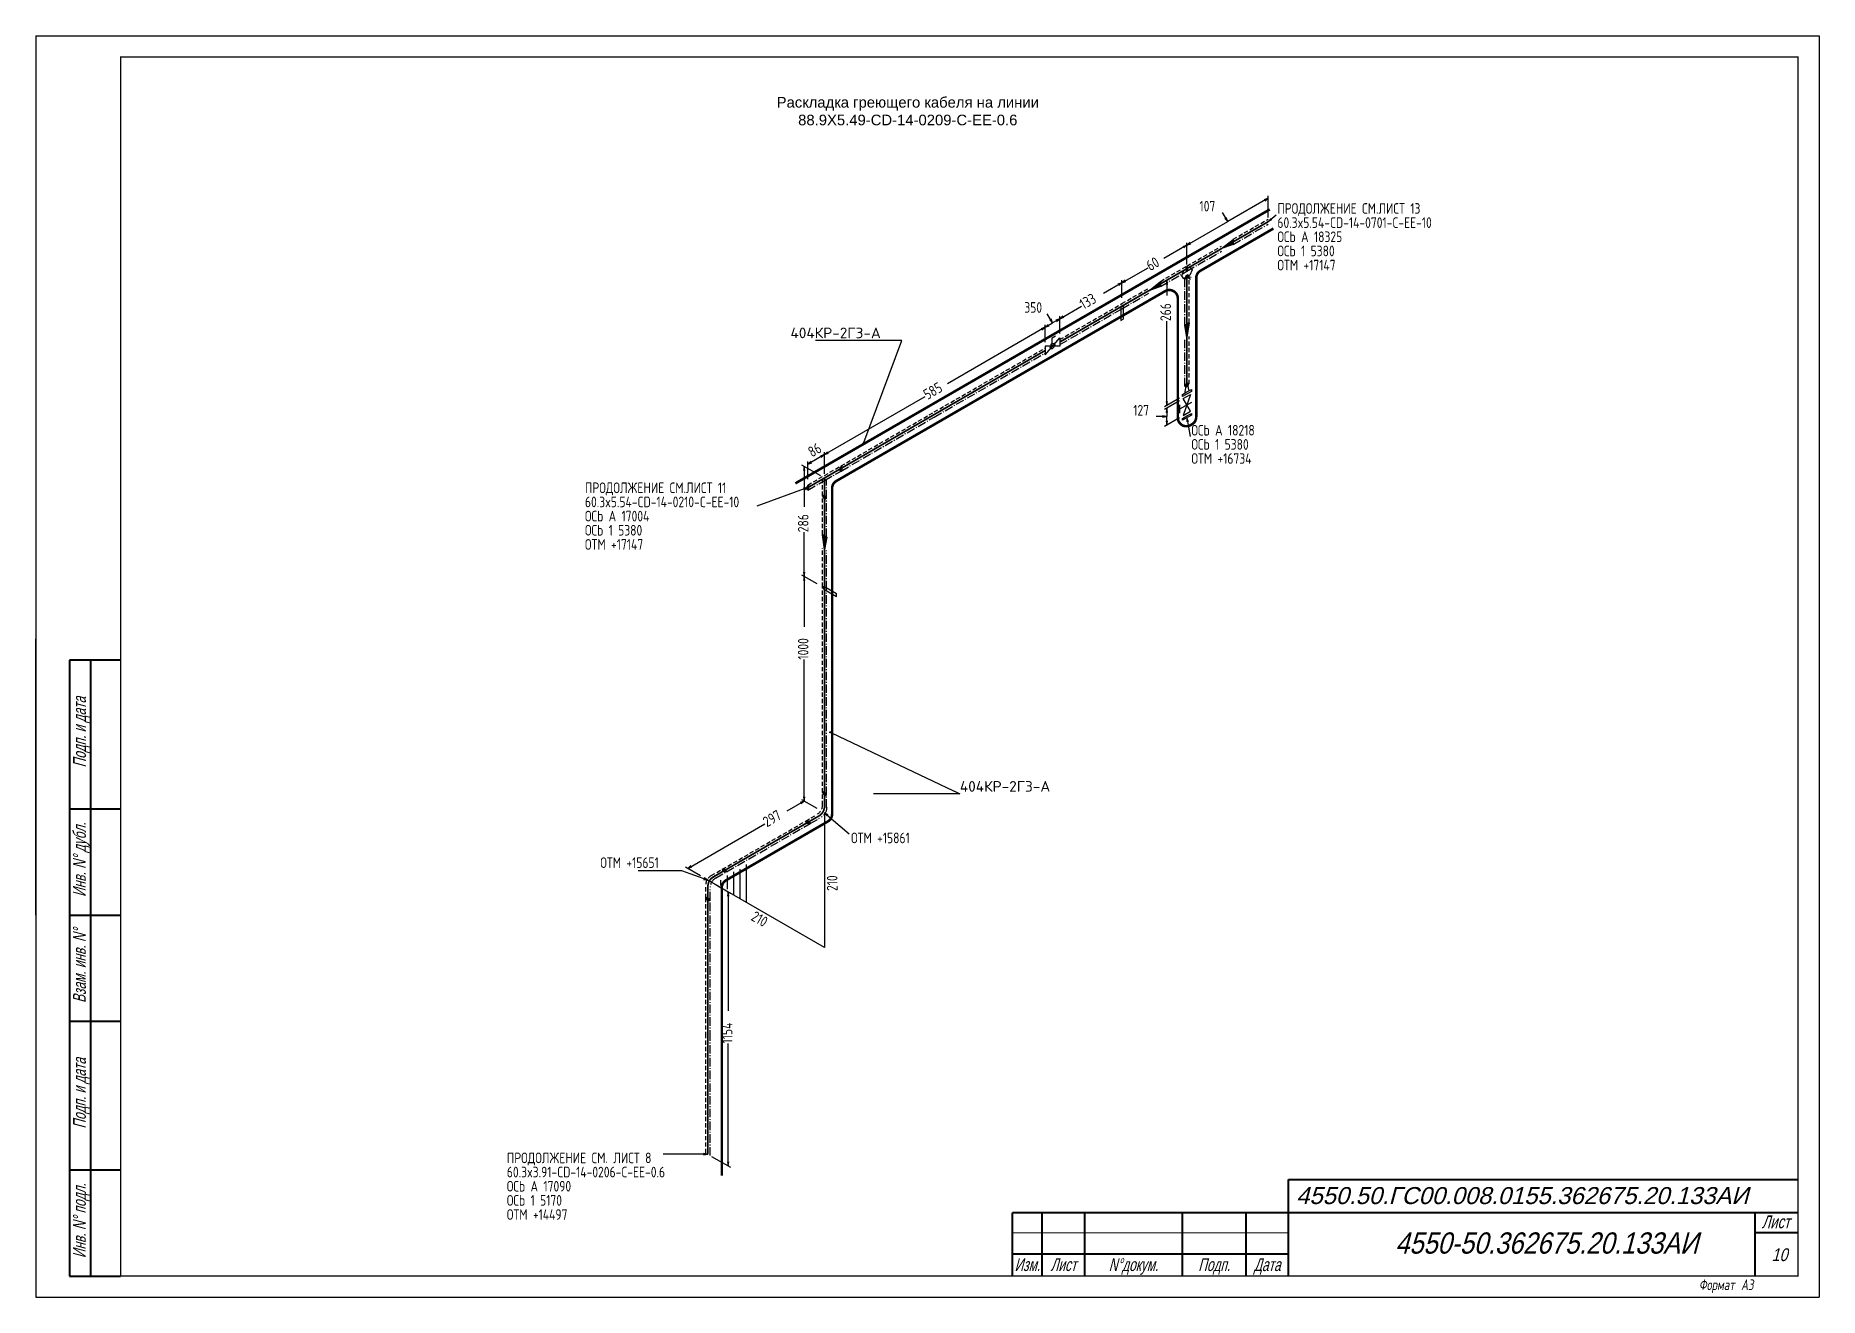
# Model space of a CAD drawing. Header units: millimetres. Extents: x 789 to 2531, y -2516 to 1713.
# Drawn here: x 792.2 to 1212.2, y -1540.3 to -1243.3 of the extents above; entities that cross this region are included whole.
import ezdxf
from ezdxf import colors
from ezdxf.entities.mleader import LeaderData, LeaderLine
from ezdxf.enums import TextEntityAlignment as Align
from ezdxf.math import Vec2, Vec3

# ---------------------------------------------------------------- set-up
doc = ezdxf.new("R2010")
doc.units = ezdxf.units.MM
for name, pattern in [('GT110', [1.5, 1, -0.5]), ('GT111', [3, 2, -0.4, 0.2, -0.4]), ('HIDDEN', [0.375, 0.25, -0.125]), ('JIS_02_4.0', [5.5, 4, -1.5])]:
    doc.linetypes.add(name, pattern=pattern)
for name, color, linetype in [('GT_1', 7, 'Continuous'), ('RAMKA', 2, 'Continuous'), ('TRACE', 1, 'HIDDEN')]:
    doc.layers.add(name, color=color, linetype=linetype)
doc.layers.add('Текст штампа', color=7, linetype='Continuous', lineweight=0)
doc.layers.add('Электрообогрев', color=1, linetype='JIS_02_4.0', lineweight=30)
doc.styles.add('Aryal.cyr 3', font='arial.ttf', dxfattribs={"width": 0.666667, "oblique": 15, "height": 3})
doc.styles.add('ESKDU', font='eskd_u.shx')
doc.styles.add('HTX1', font='GOST2304A', dxfattribs={"width": 0.98})
doc.styles.get("Standard").update_dxf_attribs({"font": 'txt.shx'})

msp = doc.modelspace()

# ---------------------------------------------------------------- texts
at = {"color": 0, "oblique": 10, "width": 0.7}
msp.add_text('Формат А3', height=2.5, dxfattribs=at).set_placement((1183.83, -1538.57))
at = {"color": 7, "linetype": 'Continuous', "ltscale": 3, "insert": (997.51, -1261.06), "char_height": 2.5, "width": 99.0105, "attachment_point": 5, "style": 'ESKDU'}
msp.add_mtext('{\\fArial|b0|i0|c204|p34;\\C0;Раскладка греющего кабеля на линии \\P88.9X5.49-CD-14-0209-C-EE-0.6}', dxfattribs=at)
at = {"layer": 'GT_1', "style": 'HTX1', "width": 0.98}
for s, p in [('107', (1066.2, -1284.66)), ('ПРОДОЛЖЕНИЕ СМ.ЛИСТ 13', (1084.54, -1285.21)), ('ОСЬ A 18325', (1084.54, -1291.87)), ('60.3x5.54-CD-14-0701-C-EE-10', (1084.54, -1288.54)), ('ОСЬ 1 5380', (1084.54, -1295.21)), ('ОТМ +17147', (1084.54, -1298.54)), ('350', (1024.95, -1308.51)), ('127', (1050.6, -1332.71)), ('ОСЬ A 18218', (1064.29, -1337.41)), ('ОСЬ 1 5380', (1064.29, -1340.74)), ('ОТМ +16734', (1064.29, -1344.07)), ('60.3x5.54-CD-14-0210-C-EE-10', (921.49, -1354.29)), ('ПРОДОЛЖЕНИЕ СМ.ЛИСТ 11', (921.49, -1350.96)), ('ОСЬ A 17004', (921.49, -1357.62)), ('ОСЬ 1 5380', (921.49, -1360.96)), ('ОТМ +17147', (921.49, -1364.29)), ('ОТМ +15861', (984.15, -1433.39)), ('ОТМ +15651', (925.11, -1439.21)), ('ПРОДОЛЖЕНИЕ СМ. ЛИСТ 8', (903.1, -1508.71)), ('60.3x3.91-CD-14-0206-C-EE-0.6', (903.1, -1512.04)), ('ОСЬ A 17090', (903.1, -1515.38)), ('ОСЬ 1 5170', (903.1, -1518.71)), ('ОТМ +14497', (903.1, -1522.04))]:
    msp.add_text(s, height=2.5, dxfattribs=at).set_placement(p)
for s, rotation, p in [('60', 30, (1054.6, -1298.76)), ('133', 30, (1038.89, -1307.83)), ('266', 90, (1059.48, -1310.46)), ('585', 30, (1002.14, -1329.06)), ('86', 30, (974.95, -1342.61)), ('286', 90, (974.13, -1360.18)), ('1000', 90, (974.13, -1390.15)), ('297', 30, (964.35, -1429.68)), ('210', 90, (980.96, -1444.63)), ('210', 330, (960.38, -1451.38)), ('1154', 90, (956.2, -1480.51))]:
    msp.add_text(s, height=2.5, rotation=rotation, dxfattribs=at).set_placement(p)
at = {"layer": 'RAMKA', "color": 7, "lineweight": 20, "style": 'Aryal.cyr 3', "oblique": 15, "width": 0.666667}
for s, p in [('Подп. и дата', (802.47, -1407.24)), ('Инв. N%%D дубл.', (802.46, -1437.26)), ('Взам. инв. N%%D', (802.46, -1462.26)), ('Подп. и дата', (802.46, -1492.26)), ('Инв. N%%D подл.', (802.46, -1522.26))]:
    msp.add_text(s, height=3, rotation=90, dxfattribs=at).set_placement(p, align=Align.MIDDLE_CENTER)
at = {"layer": 'RAMKA', "color": 0, "lineweight": 20, "style": 'Aryal.cyr 3', "oblique": 15, "width": 0.726944}
msp.add_text('Лист', height=3, dxfattribs=at).set_placement((1198.59, -1524.01), (1205.21, -1524.01), align=Align.FIT)
at = {"layer": 'RAMKA', "color": 0, "lineweight": 20, "style": 'Aryal.cyr 3', "oblique": 15, "width": 0.8}
msp.add_text('10', height=3, dxfattribs=at).set_placement((1200.91, -1531.75))
at = {"layer": 'RAMKA', "color": 0, "lineweight": 20, "style": 'Aryal.cyr 3', "oblique": 15, "width": 0.666667}
for s, p in [('Изм.', (1025.65, -1532.59)), ('Лист', (1034.15, -1532.59)), ('N%%Dдокум.', (1050.65, -1532.59)), ('Подп.', (1069.65, -1532.59)), ('Дата', (1082.15, -1532.59))]:
    msp.add_text(s, height=3, dxfattribs=at).set_placement(p, align=Align.MIDDLE_CENTER)
at = {"layer": 'Текст штампа', "color": 0, "lineweight": 20, "style": 'Aryal.cyr 3', "oblique": 15}
msp.add_text('4550.50.ГС00.008.0155.362675.20.133АИ', height=4, dxfattribs=at).set_placement((1142.2, -1516.33), align=Align.MIDDLE_CENTER)
at = {"layer": 'Текст штампа', "color": 0, "lineweight": 20, "style": 'Aryal.cyr 3', "oblique": 15, "width": 0.85}
msp.add_text('4550-50.362675.20.133АИ', height=5, dxfattribs=at).set_placement((1147.93, -1527.5), align=Align.MIDDLE_CENTER)

# ---------------------------------------------------------------- blocks, each defined once
blk = doc.blocks.new('_Dot')
at = {"color": 0, "linetype": 'ByBlock', "lineweight": -2}
blk.add_line((-0.5, 0), (-1, 0), dxfattribs=at)
at = {"color": 0, "linetype": 'ByBlock', "const_width": 0.5}
blk.add_lwpolyline([(-0.25, 0, 1), (0.25, 0, 1)], format="xyb", close=True, dxfattribs=at)

# ---------------------------------------------------------------- linework, layer by layer
at = {"linetype": 'Continuous'}
for p, q in [((792.15, -1243.28), (792.15, -1540.28)), ((792.15, -1243.28), (1212.15, -1243.28)), ((1212.15, -1243.28), (1212.15, -1540.28)), ((792.15, -1540.28), (1212.15, -1540.28))]:
    msp.add_line(p, q, dxfattribs=at)
at = {"color": 7}
for p, q in [((792.15, -1450.28), (792.15, -1385.28)), ((812.15, -1385.28), (812.15, -1535.28))]:
    msp.add_line(p, q, dxfattribs=at)
at = {"linetype": 'Continuous', "const_width": 0.3}
msp.add_lwpolyline([(812.15, -1248.28), (1207.15, -1248.28), (1207.15, -1535.28), (812.15, -1535.28)], close=True, dxfattribs=at)
at = {"layer": 'GT_1', "flags": 128}
for points in [[(1082.39, -1286.06), (1082.39, -1280.96)], [(1072.84, -1287.06), (1071.59, -1284.91)], [(1082.39, -1281.56), (1072.84, -1287.06)], [(1081.64, -1282.21), (1082.39, -1281.56), (1081.44, -1281.91)], [(1063.24, -1292.61), (1072.84, -1287.06)], [(1072.19, -1286.31), (1072.84, -1287.06), (1072.49, -1286.11)], [(1082.39, -1287.06), (1084.29, -1285.46)], [(1083.04, -1286.31), (1082.39, -1287.06), (1083.24, -1286.56)], [(1063.24, -1292.61), (1057.84, -1295.76)], [(1062.49, -1293.26), (1063.24, -1292.61), (1062.29, -1292.96)], [(1063.99, -1291.96), (1063.24, -1292.61), (1064.19, -1292.26)], [(1063.24, -1296.11), (1063.24, -1292.01)], [(1063.24, -1297.11), (1063.24, -1292.01)], [(1074.14, -1291.81), (1074.14, -1292.46), (1071.39, -1293.41), (1074.14, -1291.26), (1074.14, -1292.36), (1071.64, -1293.26), (1074.14, -1291.31), (1074.14, -1292.31), (1071.94, -1293.11), (1074.14, -1291.36), (1074.14, -1292.21), (1072.19, -1292.91), (1074.14, -1291.46), (1074.14, -1292.11), (1072.44, -1292.81), (1074.14, -1291.51), (1074.14, -1292.06), (1072.74, -1292.61), (1074.14, -1291.61), (1074.14, -1291.96), (1072.94, -1292.51), (1074.14, -1291.71), (1074.14, -1291.91), (1073.24, -1292.31), (1074.14, -1291.76), (1074.14, -1291.81), (1071.39, -1293.41)], [(1063.24, -1298.11), (1063.89, -1297.71), (1064.44, -1298.41), (1063.89, -1299.66), (1062.49, -1300.51), (1062.04, -1299.81), (1062.49, -1298.51), (1063.24, -1298.11)], [(1063.24, -1298.11), (1062.99, -1298.56), (1063.24, -1298.61), (1063.49, -1298.26), (1063.49, -1297.66), (1063.24, -1297.61), (1062.99, -1297.96), (1062.99, -1298.56), (1063.44, -1298.31), (1063.04, -1298.01), (1063.24, -1297.71), (1063.44, -1297.81), (1063.24, -1298.11)], [(1047.94, -1301.46), (1043.59, -1303.96)], [(1047.19, -1302.11), (1047.94, -1301.46), (1046.99, -1301.81)], [(1047.94, -1301.46), (1054.09, -1297.91)], [(1048.69, -1300.81), (1047.94, -1301.46), (1048.89, -1301.11)], [(1047.94, -1304.96), (1047.94, -1300.86)], [(1047.94, -1304.96), (1047.94, -1300.86)], [(1056.99, -1301.71), (1056.99, -1302.36), (1054.24, -1303.31), (1056.99, -1301.16), (1056.99, -1302.26), (1054.49, -1303.16), (1056.99, -1301.21), (1056.99, -1302.21), (1054.79, -1303.01), (1056.99, -1301.26), (1056.99, -1302.11), (1055.04, -1302.81), (1056.99, -1301.36), (1056.99, -1302.01), (1055.29, -1302.71), (1056.99, -1301.41), (1056.99, -1301.96), (1055.59, -1302.51), (1056.99, -1301.51), (1056.99, -1301.86), (1055.79, -1302.41), (1056.99, -1301.61), (1056.99, -1301.81), (1056.09, -1302.21), (1056.99, -1301.66), (1056.99, -1301.71), (1054.24, -1303.31)], [(1061.49, -1299.11), (1057.94, -1301.16)], [(1058.64, -1301.86), (1058.49, -1300.86), (1058.34, -1301.86)], [(1058.49, -1300.86), (1058.49, -1304.46)], [(1063.24, -1300.06), (1063.49, -1300.21), (1063.69, -1299.81), (1063.49, -1299.61), (1062.99, -1299.91), (1062.79, -1300.31), (1062.99, -1300.51), (1063.49, -1300.21), (1063.49, -1299.71), (1063.04, -1300.36), (1062.89, -1300.26), (1063.04, -1299.96), (1063.24, -1300.06)], [(1064.24, -1300.21), (1063.24, -1300.06), (1064.09, -1300.56)], [(1031.59, -1310.91), (1030.34, -1308.76)], [(1030.94, -1310.16), (1031.59, -1310.91), (1031.24, -1309.96)], [(1033.29, -1309.91), (1031.59, -1310.91)], [(1032.54, -1310.56), (1033.29, -1309.91), (1032.34, -1310.26)], [(1033.29, -1309.91), (1038.39, -1306.96)], [(1034.04, -1309.26), (1033.29, -1309.91), (1034.24, -1309.56)], [(1033.29, -1313.41), (1033.29, -1309.31)], [(1033.29, -1313.41), (1033.29, -1309.31)], [(1047.64, -1307.01), (1048.24, -1306.61), (1048.24, -1310.01)], [(1047.64, -1307.01), (1047.64, -1310.36), (1048.24, -1310.01)], [(1029.84, -1311.91), (1006.84, -1325.21)], [(1029.09, -1312.56), (1029.84, -1311.91), (1028.89, -1312.26)], [(1029.84, -1311.91), (1031.59, -1310.91)], [(1030.59, -1311.26), (1029.84, -1311.91), (1030.79, -1311.56)], [(1029.84, -1315.41), (1029.84, -1311.31)], [(1029.84, -1315.41), (1029.84, -1311.31)], [(1029.84, -1315.41), (1029.84, -1313.81)], [(1033.29, -1315.41), (1033.29, -1316.41), (1029.84, -1316.41), (1029.84, -1318.41), (1033.29, -1314.41), (1033.29, -1315.41)], [(1031.54, -1316.41), (1031.54, -1314.41), (1032.29, -1313.96)], [(1058.49, -1330.36), (1058.49, -1310.46)], [(1063.24, -1311.16), (1063.79, -1310.86), (1063.24, -1314.36), (1062.74, -1311.46), (1063.74, -1310.86), (1063.24, -1314.06), (1062.79, -1311.41), (1063.64, -1310.91), (1063.24, -1313.71), (1062.84, -1311.36), (1063.59, -1310.96), (1063.24, -1313.41), (1062.94, -1311.36), (1063.54, -1311.01), (1063.24, -1313.11), (1062.99, -1311.31), (1063.44, -1311.06), (1063.24, -1312.81), (1063.09, -1311.26), (1063.39, -1311.06), (1063.24, -1312.51), (1063.14, -1311.21), (1063.29, -1311.11), (1063.24, -1312.21), (1063.19, -1311.16), (1063.24, -1311.16), (1063.24, -1314.36)], [(1031.54, -1317.01), (1031.19, -1317.01), (1031.04, -1316.71), (1031.19, -1316.11), (1031.54, -1315.71), (1031.99, -1315.66), (1032.14, -1316.06), (1031.99, -1316.56), (1031.54, -1317.01)], [(1063.24, -1327.16), (1064.29, -1326.56), (1064.29, -1327.01), (1062.19, -1328.21), (1062.19, -1327.76), (1063.24, -1327.16)], [(1063.79, -1326.86), (1063.44, -1325.46), (1062.99, -1325.71), (1062.64, -1327.56)], [(1063.24, -1325.56), (1063.49, -1325.71), (1063.69, -1325.31), (1063.49, -1325.11), (1062.99, -1325.41), (1062.79, -1325.81), (1062.99, -1326.01), (1063.49, -1325.71), (1063.49, -1325.21), (1063.04, -1325.86), (1062.89, -1325.76), (1063.04, -1325.46), (1063.24, -1325.56)], [(977.89, -1341.91), (1001.64, -1328.21)], [(1061.49, -1328.61), (1057.94, -1330.66)], [(1061.49, -1329.21), (1057.94, -1331.26)], [(1058.34, -1329.36), (1058.49, -1330.36), (1058.64, -1329.36)], [(1058.64, -1331.96), (1058.49, -1330.96), (1058.34, -1331.96)], [(1058.49, -1330.96), (1058.49, -1332.96)], [(1064.29, -1329.61), (1061.49, -1331.21)], [(1061.49, -1330.16), (1061.49, -1332.16)], [(1063.24, -1328.21), (1064.09, -1327.71), (1062.39, -1332.71), (1064.09, -1331.71), (1062.39, -1328.71), (1063.24, -1328.21)], [(1058.49, -1332.96), (1055.99, -1332.96)], [(1057.49, -1333.11), (1058.49, -1332.96), (1057.49, -1332.81)], [(1061.49, -1333.21), (1057.94, -1335.26)], [(1058.34, -1333.96), (1058.49, -1334.96), (1058.64, -1333.96)], [(1058.49, -1334.96), (1058.49, -1332.96)], [(1063.24, -1332.81), (1064.29, -1332.21), (1064.29, -1332.61), (1062.19, -1333.81), (1062.19, -1333.41), (1063.24, -1332.81)], [(1063.59, -1334.16), (1063.24, -1333.21), (1063.24, -1334.21)], [(1063.24, -1333.21), (1064.04, -1337.66)], [(974.79, -1343.51), (973.99, -1344.16), (974.94, -1343.81)], [(973.99, -1347.66), (973.99, -1343.56)], [(973.99, -1344.16), (974.44, -1343.91)], [(977.89, -1341.91), (974.44, -1343.91)], [(977.14, -1342.56), (977.89, -1341.91), (976.94, -1342.26)], [(978.64, -1341.26), (977.89, -1341.91), (978.84, -1341.56)], [(977.89, -1346.41), (977.89, -1341.31)], [(977.89, -1346.41), (977.89, -1341.31)], [(977.04, -1346.91), (972.59, -1344.36)], [(973.29, -1345.66), (973.14, -1344.66), (972.99, -1345.66)], [(973.14, -1344.66), (973.14, -1354.16)], [(981.79, -1345.16), (981.54, -1345.61), (981.79, -1345.66), (982.04, -1345.31), (982.04, -1344.71), (981.79, -1344.66), (981.54, -1345.01), (981.54, -1345.61), (981.99, -1345.36), (981.59, -1345.06), (981.79, -1344.76), (981.99, -1344.86), (981.79, -1345.16)], [(973.99, -1349.66), (961.99, -1354.04)], [(973.14, -1350.16), (973.99, -1349.66), (972.99, -1349.81)], [(973.99, -1349.66), (973.74, -1350.11), (973.99, -1350.16), (974.24, -1349.81), (974.24, -1349.21), (973.99, -1349.16), (973.74, -1349.51), (973.74, -1350.11), (974.19, -1349.86), (973.79, -1349.56), (973.99, -1349.26), (974.19, -1349.36), (973.99, -1349.66)], [(977.89, -1351.91), (978.14, -1352.36), (978.34, -1352.16), (978.14, -1351.76), (977.64, -1351.46), (977.44, -1351.66), (977.64, -1352.06), (978.14, -1352.36), (978.14, -1351.86), (977.69, -1352.01), (977.54, -1351.71), (977.69, -1351.61), (977.89, -1351.91)], [(973.14, -1370.56), (973.14, -1360.16)], [(977.89, -1361.01), (978.44, -1361.31), (977.89, -1364.21), (977.39, -1360.71), (978.39, -1361.31), (977.89, -1363.91), (977.44, -1360.76), (978.29, -1361.26), (977.89, -1363.56), (977.49, -1360.81), (978.24, -1361.21), (977.89, -1363.26), (977.59, -1360.81), (978.19, -1361.16), (977.89, -1362.96), (977.64, -1360.86), (978.09, -1361.11), (977.89, -1362.66), (977.74, -1360.91), (978.04, -1361.11), (977.89, -1362.36), (977.79, -1360.96), (977.94, -1361.06), (977.89, -1362.06), (977.84, -1361.01), (977.89, -1361.01), (977.89, -1364.21)], [(976.14, -1372.31), (972.59, -1370.26)], [(976.14, -1372.31), (972.59, -1370.26)], [(972.99, -1369.56), (973.14, -1370.56), (973.29, -1369.56)], [(973.29, -1371.56), (973.14, -1370.56), (972.99, -1371.56)], [(973.14, -1370.56), (973.14, -1382.46)], [(977.74, -1373.61), (977.74, -1372.86), (980.69, -1374.56)], [(977.74, -1373.61), (980.69, -1375.31), (980.69, -1374.56)], [(973.14, -1423.46), (973.14, -1390.16)], [(973.14, -1423.46), (969.04, -1425.81)], [(972.39, -1424.11), (973.14, -1423.46), (972.19, -1423.81)], [(976.14, -1425.21), (972.59, -1423.16)], [(976.14, -1425.21), (972.59, -1423.16)], [(972.99, -1422.46), (973.14, -1423.46), (973.29, -1422.46)], [(977.89, -1421.71), (978.14, -1422.16), (978.34, -1421.96), (978.14, -1421.56), (977.64, -1421.26), (977.44, -1421.46), (977.64, -1421.86), (978.14, -1422.16), (978.14, -1421.66), (977.69, -1421.81), (977.54, -1421.51), (977.69, -1421.41), (977.89, -1421.71)], [(978.74, -1426.71), (977.89, -1426.21), (978.54, -1426.96)], [(977.89, -1426.21), (983.73, -1431.14)], [(977.89, -1426.21), (977.89, -1457.91)], [(945.69, -1439.31), (963.84, -1428.81)], [(973.99, -1428.46), (973.99, -1428.76), (974.44, -1428.71), (974.54, -1428.46), (973.99, -1428.16), (973.54, -1428.21), (973.44, -1428.46), (973.99, -1428.76), (974.44, -1428.51), (973.64, -1428.46), (973.64, -1428.26), (973.99, -1428.26), (973.99, -1428.46)], [(950.44, -1442.06), (944.34, -1439.86), (934.04, -1439.86)], [(948.69, -1441.06), (945.14, -1439.01)], [(946.44, -1438.66), (945.69, -1439.31), (946.64, -1438.96)], [(954.34, -1439.81), (954.34, -1440.11), (954.79, -1440.06), (954.89, -1439.81), (954.34, -1439.51), (953.89, -1439.56), (953.79, -1439.81), (954.34, -1440.11), (954.79, -1439.86), (953.99, -1439.81), (953.99, -1439.61), (954.34, -1439.61), (954.34, -1439.81)], [(956.44, -1440.11), (956.44, -1445.51)], [(957.94, -1439.46), (957.94, -1446.41)], [(959.44, -1438.36), (959.44, -1447.26)], [(949.44, -1441.91), (950.44, -1442.06), (949.59, -1441.56)], [(977.89, -1457.91), (950.44, -1442.06)], [(952.19, -1443.06), (953.54, -1443.86)], [(952.19, -1443.06), (955.74, -1445.11)], [(953.44, -1442.06), (953.44, -1443.31)], [(954.94, -1440.96), (954.94, -1444.21)], [(950.44, -1446.56), (950.19, -1446.71), (949.99, -1446.31), (950.19, -1446.11), (950.69, -1446.41), (950.89, -1446.81), (950.69, -1447.01), (950.19, -1446.71), (950.19, -1446.21), (950.64, -1446.86), (950.79, -1446.76), (950.64, -1446.46), (950.44, -1446.56)], [(955.34, -1445.81), (955.19, -1444.81), (955.04, -1445.81)], [(955.19, -1444.81), (955.19, -1472.81)], [(955.19, -1509.36), (955.19, -1480.51)], [(950.44, -1506.61), (939.94, -1506.61)], [(949.44, -1506.76), (950.44, -1506.61), (949.44, -1506.46)], [(951.29, -1507.11), (955.74, -1509.66)], [(955.04, -1508.36), (955.19, -1509.36), (955.34, -1508.36)]]:
    msp.add_lwpolyline(points, dxfattribs=at)
at = {"layer": 'GT_1', "const_width": 0.4, "flags": 128}
for points in [[(1082.39, -1287.06), (1074.14, -1291.81)], [(1071.39, -1293.41), (1063.24, -1298.11)], [(1063.24, -1298.11), (1056.99, -1301.71)], [(1063.24, -1300.06), (1063.24, -1311.16)], [(1054.24, -1303.31), (1047.94, -1306.96)], [(1047.94, -1306.96), (1033.29, -1315.41)], [(1063.24, -1314.36), (1063.24, -1325.56)], [(1029.84, -1317.41), (1003.74, -1332.46)], [(1003.74, -1332.46), (981.79, -1345.16)], [(977.89, -1347.41), (973.99, -1349.66)], [(981.79, -1345.16), (977.89, -1347.41)], [(977.89, -1347.41), (977.89, -1351.91)], [(977.89, -1351.91), (977.89, -1361.01)], [(977.89, -1364.21), (977.89, -1373.31)], [(977.89, -1373.31), (977.89, -1421.71)], [(977.89, -1421.71), (977.89, -1424.71)], [(976.59, -1426.96), (973.99, -1428.46)], [(973.99, -1428.46), (954.34, -1439.81)], [(954.34, -1439.81), (951.74, -1441.31)], [(950.44, -1443.56), (950.44, -1446.56)], [(950.44, -1446.56), (950.44, -1479.06)], [(950.44, -1479.06), (950.44, -1506.61)]]:
    msp.add_lwpolyline(points, dxfattribs=at)
at = {"layer": 'GT_1', "linetype": 'GT110', "flags": 128}
for points in [[(1074.14, -1291.21), (1082.39, -1286.46)], [(1063.24, -1297.51), (1071.39, -1292.81)], [(1056.99, -1301.11), (1063.24, -1297.51)], [(1063.74, -1310.86), (1063.74, -1299.76)], [(1047.94, -1306.36), (1054.24, -1302.71)], [(1033.29, -1314.81), (1047.94, -1306.36)], [(1063.74, -1325.26), (1063.74, -1314.06)], [(1003.74, -1331.86), (1029.84, -1316.81)], [(981.79, -1344.56), (1003.74, -1331.86)], [(973.99, -1349.06), (977.89, -1346.81)], [(977.39, -1351.61), (977.39, -1347.11)], [(977.89, -1346.81), (981.79, -1344.56)], [(977.39, -1360.71), (977.39, -1351.61)], [(977.39, -1373.01), (977.39, -1363.91)], [(977.39, -1421.41), (977.39, -1373.01)], [(977.39, -1424.41), (977.39, -1421.41)], [(973.49, -1428.16), (976.09, -1426.66)], [(953.84, -1439.51), (973.49, -1428.16)], [(951.24, -1441.01), (953.84, -1439.51)], [(949.94, -1446.26), (949.94, -1443.26)], [(949.94, -1478.76), (949.94, -1446.26)], [(949.94, -1506.31), (949.94, -1478.76)]]:
    msp.add_lwpolyline(points, dxfattribs=at)
at = {"layer": 'GT_1', "linetype": 'GT111', "flags": 128}
for points in [[(1074.14, -1292.41), (1082.39, -1287.66)], [(1063.24, -1298.71), (1071.39, -1294.01)], [(1056.99, -1302.31), (1063.24, -1298.71)], [(1062.74, -1311.46), (1062.74, -1300.36)], [(1047.94, -1307.56), (1054.24, -1303.91)], [(1033.29, -1316.01), (1047.94, -1307.56)], [(1003.74, -1333.06), (1029.84, -1318.01)], [(1062.74, -1325.86), (1062.74, -1314.66)], [(981.79, -1345.76), (1003.74, -1333.06)], [(973.99, -1350.26), (977.89, -1348.01)], [(977.89, -1348.01), (981.79, -1345.76)], [(978.39, -1352.21), (978.39, -1347.71)], [(978.39, -1361.31), (978.39, -1352.21)], [(978.39, -1373.61), (978.39, -1364.51)], [(978.39, -1422.01), (978.39, -1373.61)], [(978.39, -1425.01), (978.39, -1422.01)], [(974.49, -1428.76), (977.09, -1427.26)], [(954.84, -1440.11), (974.49, -1428.76)], [(952.24, -1441.61), (954.84, -1440.11)], [(950.94, -1446.86), (950.94, -1443.86)], [(950.94, -1479.36), (950.94, -1446.86)], [(950.94, -1506.91), (950.94, -1479.36)]]:
    msp.add_lwpolyline(points, dxfattribs=at)
at = {"layer": 'GT_1', "linetype": 'GT110', "flags": 128}
for points in [[(977.37, -1424.41, -0.268116), (976.07, -1426.66)], [(951.22, -1441.01, 0.267786), (949.92, -1443.26)]]:
    msp.add_lwpolyline(points, format="xyb", dxfattribs=at)
at = {"layer": 'GT_1', "const_width": 0.4, "flags": 128}
for points in [[(977.89, -1424.71, -0.268116), (976.59, -1426.96)], [(951.74, -1441.31, 0.267786), (950.44, -1443.56)]]:
    msp.add_lwpolyline(points, format="xyb", dxfattribs=at)
at = {"layer": 'GT_1', "linetype": 'GT111', "flags": 128}
for points in [[(978.41, -1425.01, -0.268116), (977.11, -1427.26)], [(952.26, -1441.61, 0.267786), (950.96, -1443.86)]]:
    msp.add_lwpolyline(points, format="xyb", dxfattribs=at)
at = {"layer": 'RAMKA', "color": 7, "lineweight": 40}
for p, q in [((812.15, -1390.28), (800.15, -1390.28)), ((800.15, -1390.28), (800.15, -1535.28)), ((805.15, -1535.28), (805.15, -1390.28)), ((800.15, -1425.28), (812.15, -1425.28)), ((800.15, -1450.28), (812.15, -1450.28)), ((800.15, -1475.28), (812.15, -1475.28)), ((800.15, -1510.28), (812.15, -1510.28)), ((800.15, -1535.28), (812.15, -1535.28))]:
    msp.add_line(p, q, dxfattribs=at)
at = {"layer": 'RAMKA', "color": 0, "lineweight": 40}
for p, q in [((1087.15, -1535.28), (1087.15, -1512.56)), ((1087.15, -1512.56), (1207.21, -1512.56)), ((1207.15, -1520.43), (1022.15, -1520.43)), ((1022.15, -1535.28), (1022.15, -1520.43)), ((1029.18, -1535.09), (1029.18, -1520.43)), ((1039.18, -1535.28), (1039.18, -1520.43)), ((1062.18, -1535.28), (1062.18, -1520.43)), ((1077.18, -1535.28), (1077.18, -1520.43)), ((1197.08, -1535.28), (1197.08, -1520.43)), ((1207.15, -1525.12), (1197.08, -1525.12)), ((1087.15, -1530.09), (1022.15, -1530.09))]:
    msp.add_line(p, q, dxfattribs=at)
at = {"layer": 'RAMKA', "color": 0, "lineweight": 9}
msp.add_line((1087.15, -1525.09), (1022.15, -1525.09), dxfattribs=at)
at = {"layer": 'TRACE', "lineweight": 25, "ltscale": 7, "const_width": 0.6, "flags": 128}
msp.add_lwpolyline([(1082.75, -1284.18), (971.03, -1348.68)], dxfattribs=at)
msp.add_lwpolyline([(953.71, -1511.68), (953.71, -1443.84, -0.267949), (954.71, -1442.11), (978.69, -1428.26, 0.267949), (979.69, -1426.53), (979.69, -1349.84, -0.267949), (980.69, -1348.11), (1058.1, -1303.42, -0.57735), (1061.1, -1305.15), (1061.1, -1333.22, 0.57735), (1064.1, -1334.95), (1064.43, -1334.76, 0.267949), (1065.43, -1333.03), (1065.43, -1300.34, -0.267949), (1066.43, -1298.61), (1083.61, -1288.68)], format="xyb", dxfattribs=at)

msp.set_redraw_order([(e.dxf.handle, doc.entitydb.next_handle()) for e in msp.query("TEXT MTEXT ATTDEF DIMENSION ARC_DIMENSION")])  # texts and dimensions are drawn at this point

# ---------------------------------------------------------------- next in the draw order: leaders
at = {"layer": 'Электрообогрев', "linetype": 'Continuous', "lineweight": 25}
ml = msp.add_multileader_mtext('Standard', dxfattribs=at)
ml.set_content('404КР-2Г3-A', color=256)
ml.set_leader_properties()
ml.set_arrow_properties(name='DOT')
ml.build(insert=Vec2(0, 0))
ml.multileader.update_dxf_attribs({"has_dogleg": 0, "text_left_attachment_type": 6, "text_right_attachment_type": 6, "dogleg_length": 1, "arrow_head_size": 0.5})
ctx = ml.context
ctx.base_point, ctx.char_height, ctx.arrow_head_size, ctx.landing_gap_size, ctx.plane_origin = Vec3(969.89, -1315), 2.5, 0.5, 0, Vec3(995.54, -1354.34)
ctx.left_attachment, ctx.right_attachment = 6, 6
notes = []
notes.append((ctx, [(1, (1, 1, 0), (996.64, -1315), (-1, 0), 0.5, [(0, [(986.95, -1339.5)], 0, [])])]))
ctx.mtext.insert, ctx.mtext.flow_direction = Vec3(969.89, -1312), 5
ctx.mtext.has_bg_fill, ctx.mtext.bg_color, ctx.mtext.bg_scale_factor, ctx.mtext.bg_transparency, ctx.mtext.use_window_bg_color = 1, -1027028792, 1.5, 0, 1
ml = msp.add_multileader_mtext('Standard', dxfattribs=at)
ml.set_content('404КР-2Г3-A', color=256)
ml.set_leader_properties()
ml.set_arrow_properties(name='DOT')
ml.build(insert=Vec2(0, 0))
ml.multileader.update_dxf_attribs({"has_dogleg": 0, "text_left_attachment_type": 6, "text_right_attachment_type": 6, "dogleg_length": 1, "arrow_head_size": 0.5})
ctx = ml.context
ctx.base_point, ctx.char_height, ctx.arrow_head_size, ctx.landing_gap_size, ctx.plane_origin = Vec3(1009.78, -1421.75), 2.5, 0.5, 0, Vec3(1035.43, -1461.1)
ctx.left_attachment, ctx.right_attachment = 6, 6
notes.append((ctx, [(0, (1, 1, 0), (1009.28, -1421.75), (1, 0), 0.5, [(0, [(979.23, -1407.27)], 0, [])])]))
ctx.mtext.insert, ctx.mtext.flow_direction = Vec3(1009.78, -1418.75), 5
ctx.mtext.has_bg_fill, ctx.mtext.bg_color, ctx.mtext.bg_scale_factor, ctx.mtext.bg_transparency, ctx.mtext.use_window_bg_color = 1, -1027028792, 1.5, 0, 1
for ctx, leaders in notes:
    for number, flags, end, landing, length, lines in leaders:
        leader = LeaderData()
        leader.index, (leader.has_last_leader_line, leader.has_dogleg_vector, leader.attachment_direction) = number, flags
        leader.last_leader_point, leader.dogleg_vector, leader.dogleg_length = Vec3(end), Vec3(landing), length
        for number, points, colour, breaks in lines:
            line = LeaderLine()
            line.index, line.vertices, line.color, line.breaks = number, Vec3.list(points), colors.encode_raw_color(colour), breaks
            leader.lines.append(line)
        ctx.leaders.append(leader)

doc.saveas('drawing.dxf')
